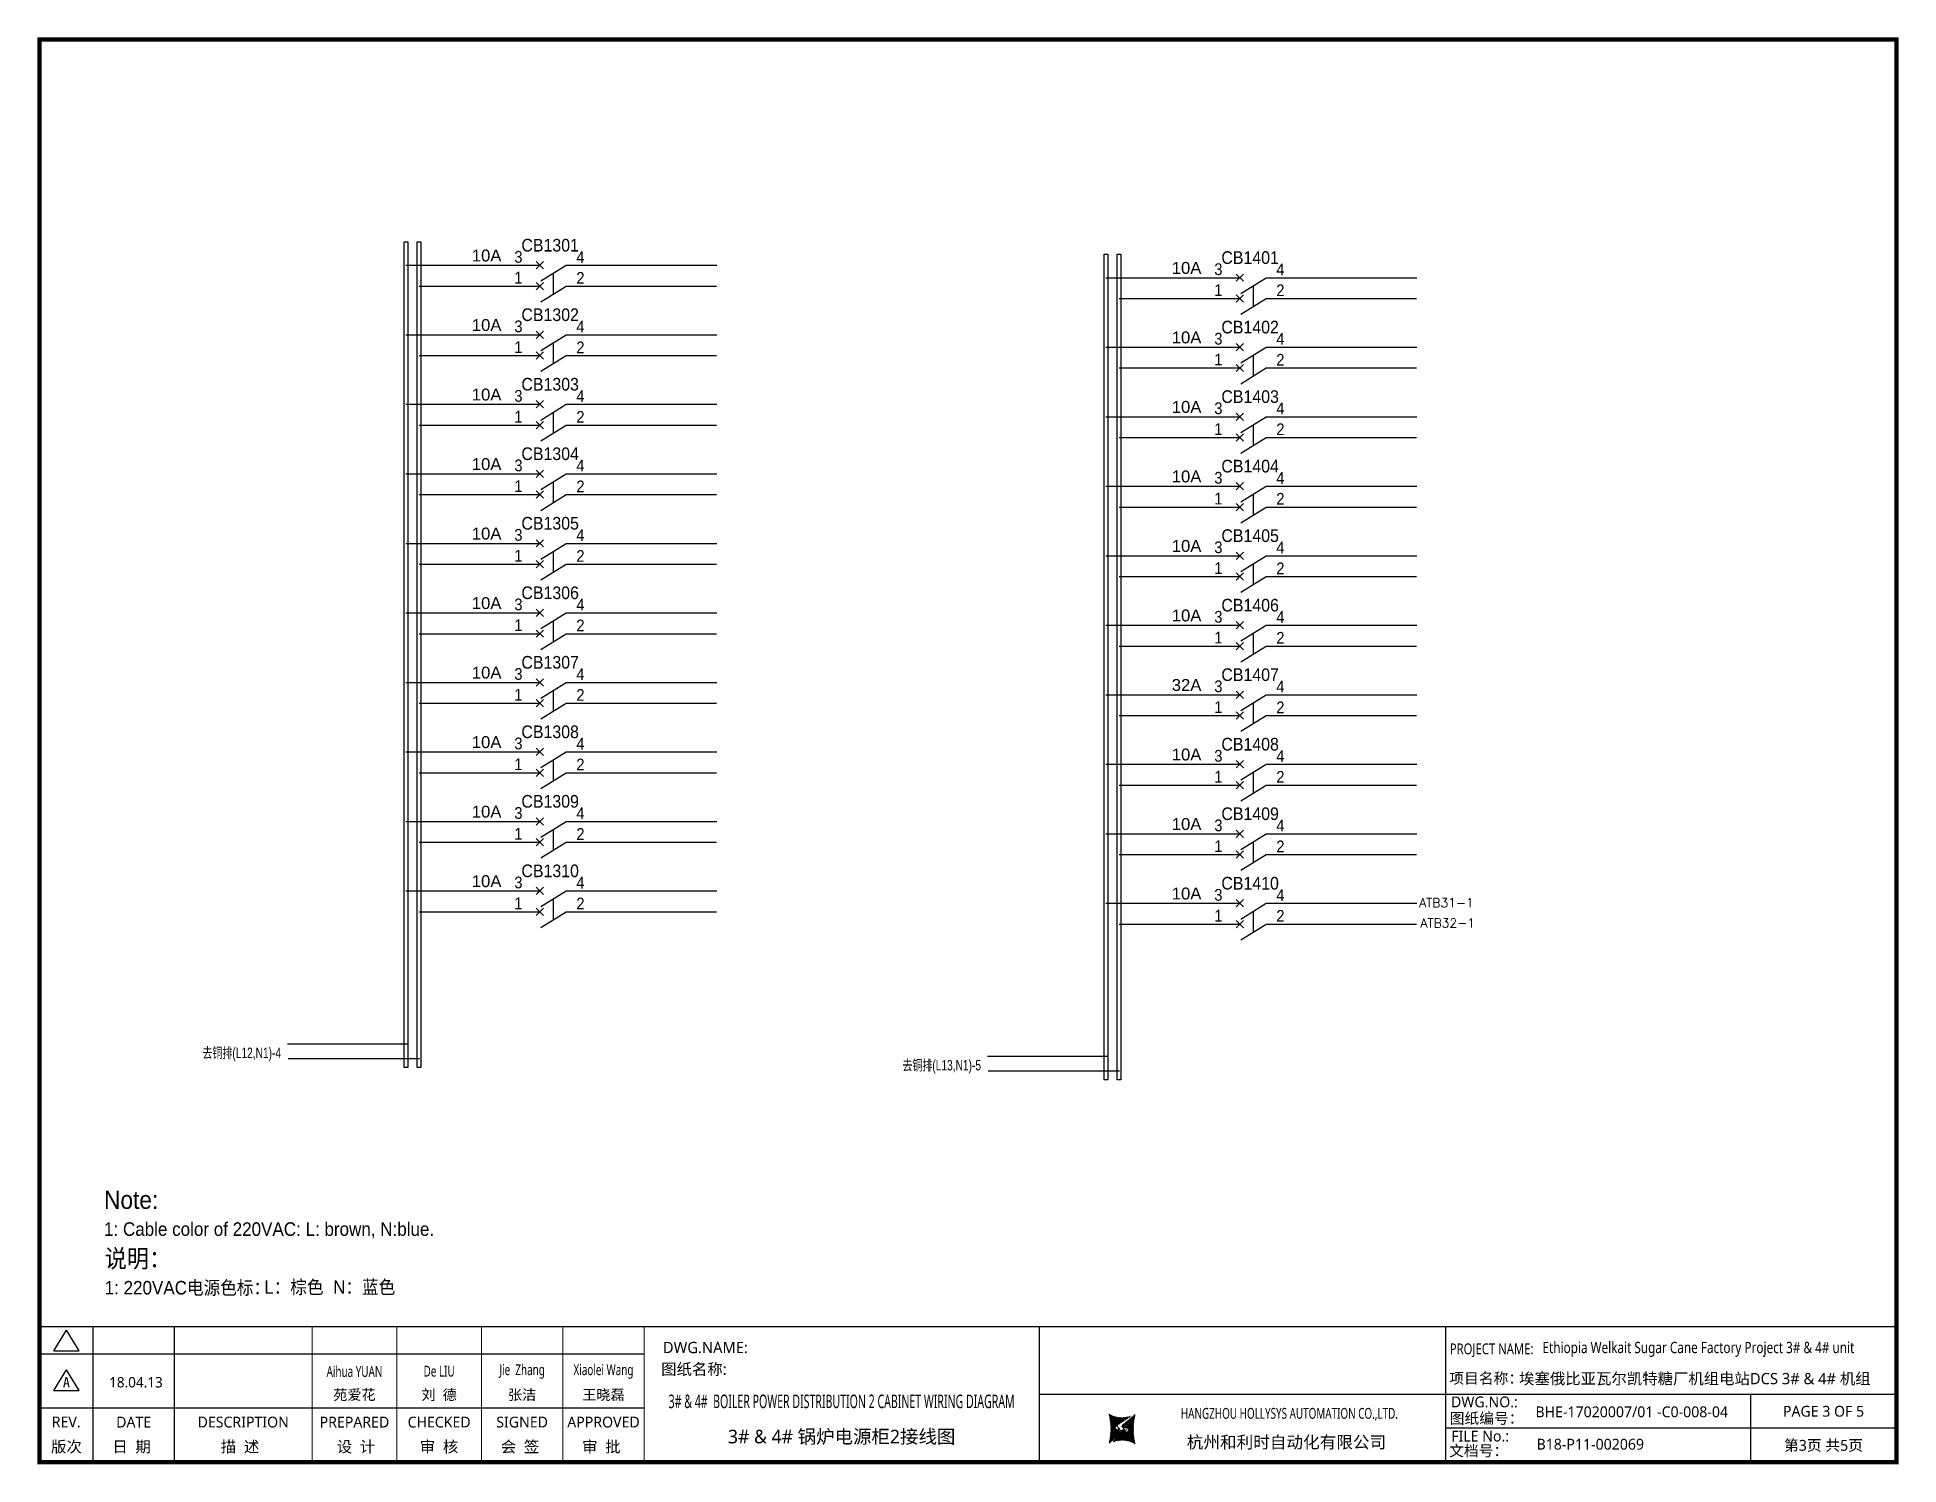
# Model space of a CAD drawing. Extents: x 81437 to 204847, y -54769 to -29444.
# Drawn here: x 106421 to 110546, y -45834 to -42672 of the extents above; entities that cross this region are included whole.
import ezdxf
from ezdxf.enums import TextEntityAlignment as Align
from ezdxf.lldxf.tags import DXFTag

# ---------------------------------------------------------------- set-up
doc = ezdxf.new("R2010")
doc.units = 0
doc.header["$LTSCALE"] = 100
doc.header["$MEASUREMENT"] = 0
for name, color, linetype in [('t', 1, 'Continuous'), ('标准图框及表格', 7, 'Continuous'), ('空气开关', 7, 'Continuous')]:
    doc.layers.add(name, color=color, linetype=linetype)
doc.styles.add('HZ', font='arial.ttf', dxfattribs={"width": 0.7})
doc.styles.add('SIMPLEX', font='simplex')
doc.styles.get("Standard").update_dxf_attribs({"font": ''})
doc.styles.add('微软雅黑', font='')
doc.styles.get('Standard').set_extended_font_data('SimSun')
doc.styles.get('微软雅黑').set_extended_font_data('Microsoft YaHei')
tags = doc.linetypes.add('CENTER', pattern=[2, 1.25, -0.25, 0.25, -0.25]).pattern_tags.tags
tags[10:11] = [DXFTag(74, 4), DXFTag(75, 0), DXFTag(340, '0'), DXFTag(46, 1.0), DXFTag(50, 0.0), DXFTag(44, 0.0), DXFTag(45, 0.0)]
tags[8:9] = [DXFTag(74, 4), DXFTag(75, 0), DXFTag(340, '0'), DXFTag(46, 1.0), DXFTag(50, 0.0), DXFTag(44, 0.0), DXFTag(45, 0.0)]
tags[6:7] = [DXFTag(74, 4), DXFTag(75, 0), DXFTag(340, '0'), DXFTag(46, 1.0), DXFTag(50, 0.0), DXFTag(44, 0.0), DXFTag(45, 0.0)]
tags[4:5] = [DXFTag(74, 4), DXFTag(75, 0), DXFTag(340, '0'), DXFTag(46, 1.0), DXFTag(50, 0.0), DXFTag(44, 0.0), DXFTag(45, 0.0)]
tags = doc.linetypes.add('HIDDEN', pattern=[0.375, 0.25, -0.125]).pattern_tags.tags
tags[6:7] = [DXFTag(74, 4), DXFTag(75, 0), DXFTag(340, '0'), DXFTag(46, 1.0), DXFTag(50, 0.0), DXFTag(44, 0.0), DXFTag(45, 0.0)]
tags[4:5] = [DXFTag(74, 4), DXFTag(75, 0), DXFTag(340, '0'), DXFTag(46, 1.0), DXFTag(50, 0.0), DXFTag(44, 0.0), DXFTag(45, 0.0)]
pattern_1 = [(45, (-6.162819773475348, -58.86246267448996), (-0.736262898216564, 0.7362628982165641), [])]

msp = doc.modelspace()

# ---------------------------------------------------------------- texts
at = {"color": 7, "linetype": 'HIDDEN', "lineweight": -3, "style": 'SIMPLEX'}
for s, p in [('ATB31-1', (109543.736349137, -44589.08826196009)), ('ATB32-1', (109546.5046406365, -44633.8999722786))]:
    msp.add_text(s, height=20, dxfattribs=at).set_placement(p, align=Align.MIDDLE)
at = {"style": 'HZ', "width": 0.7}
for s, p in [('去铜排(L12,N1)-4', (106786.9863459543, -44933.06748522206)), ('去铜排(L13,N1)-5', (108338.1310435206, -44960.49923415016))]:
    msp.add_text(s, height=23.1, dxfattribs=at).set_placement(p)
at = {"color": 3, "style": 'HZ', "width": 0.9}
for s, height, p in [('Note:', 40, (106568.7848973045, -45267.20419680874)), ('1: Cable color of 220VAC: L: brown, N:blue.', 30, (106568.7848973045, -45326.94963309617)), ('说明：', 40, (106570.2023458864, -45397.08836098478)), ('说明：', 40, (106570.2023458864, -45397.08836098478)), ('1: 220VAC电源色标：', 30, (106570.2023458864, -45456.83379727221)), ('L：棕色', 30, (106923.8586787403, -45455.40217491344)), ('N：蓝色', 30, (107076.4761476281, -45455.40233746433))]:
    msp.add_text(s, height=height, dxfattribs=at).set_placement(p)
at = {"layer": '空气开关', "style": 'HZ', "width": 0.9}
for s, p in [('3', (107478.026589675, -43171.1326339662)), ('4', (107615.4390892574, -43171.59079839913)), ('1', (107478.026589675, -43217.24426939771)), ('2', (107615.4390892574, -43217.70243383064)), ('3', (109029.1712872413, -43198.5643828943)), ('4', (109166.5837868237, -43199.02254732723)), ('1', (109029.1712872413, -43244.6760183258)), ('2', (109166.5837868237, -43245.13418275873)), ('3', (107478.026589675, -43325.1326339662)), ('4', (107615.4390892574, -43325.59079839913)), ('1', (107478.026589675, -43371.24426939771)), ('2', (107615.4390892574, -43371.70243383064)), ('3', (109029.1712872413, -43352.5643828943)), ('4', (109166.5837868237, -43353.02254732723)), ('1', (109029.1712872413, -43398.6760183258)), ('2', (109166.5837868237, -43399.13418275873)), ('3', (107478.026589675, -43479.1326339662)), ('4', (107615.4390892574, -43479.59079839913)), ('3', (109029.1712872413, -43506.5643828943)), ('1', (107478.026589675, -43525.24426939771)), ('2', (107615.4390892574, -43525.70243383064)), ('4', (109166.5837868237, -43507.02254732723)), ('1', (109029.1712872413, -43552.6760183258)), ('2', (109166.5837868237, -43553.13418275873)), ('3', (107478.026589675, -43633.1326339662)), ('4', (107615.4390892574, -43633.59079839913)), ('3', (109029.1712872413, -43660.5643828943)), ('4', (109166.5837868237, -43661.02254732723)), ('1', (107478.026589675, -43679.24426939771)), ('2', (107615.4390892574, -43679.70243383064)), ('1', (109029.1712872413, -43706.6760183258)), ('2', (109166.5837868237, -43707.13418275873)), ('3', (107478.026589675, -43787.1326339662)), ('4', (107615.4390892574, -43787.59079839913)), ('1', (107478.026589675, -43833.24426939771)), ('2', (107615.4390892574, -43833.70243383064)), ('3', (109029.1712872413, -43814.5643828943)), ('4', (109166.5837868237, -43815.02254732723)), ('1', (109029.1712872413, -43860.6760183258)), ('2', (109166.5837868237, -43861.13418275873)), ('3', (107478.026589675, -43941.1326339662)), ('4', (107615.4390892574, -43941.59079839913)), ('1', (107478.026589675, -43987.24426939771)), ('2', (107615.4390892574, -43987.70243383064)), ('3', (109029.1712872413, -43968.5643828943)), ('4', (109166.5837868237, -43969.02254732723)), ('1', (109029.1712872413, -44014.6760183258)), ('2', (109166.5837868237, -44015.13418275873)), ('3', (107478.026589675, -44095.13263396623)), ('4', (107615.4390892574, -44095.59079839913)), ('3', (109029.1712872413, -44122.56438289433)), ('4', (109166.5837868237, -44123.02254732723)), ('1', (107478.026589675, -44141.24426939771)), ('2', (107615.4390892574, -44141.70243383064)), ('1', (109029.1712872413, -44168.6760183258)), ('2', (109166.5837868237, -44169.13418275873)), ('3', (107478.026589675, -44249.13263396623)), ('4', (107615.4390892574, -44249.59079839913)), ('3', (109029.1712872413, -44276.56438289433)), ('4', (109166.5837868237, -44277.02254732723)), ('1', (107478.026589675, -44295.24426939771)), ('2', (107615.4390892574, -44295.70243383064)), ('1', (109029.1712872413, -44322.6760183258)), ('2', (109166.5837868237, -44323.13418275873)), ('3', (107478.026589675, -44403.13263396623)), ('4', (107615.4390892574, -44403.59079839913)), ('1', (107478.026589675, -44449.24426939771)), ('2', (107615.4390892574, -44449.70243383064)), ('3', (109029.1712872413, -44430.56438289433)), ('4', (109166.5837868237, -44431.02254732723)), ('1', (109029.1712872413, -44476.6760183258)), ('2', (109166.5837868237, -44477.13418275873)), ('3', (107478.026589675, -44557.13263396623)), ('4', (107615.4390892574, -44557.59079839913)), ('1', (107478.026589675, -44603.24426939771)), ('2', (107615.4390892574, -44603.70243383064)), ('3', (109029.1712872413, -44584.56438289433)), ('4', (109166.5837868237, -44585.02254732723)), ('1', (109029.1712872413, -44630.6760183258)), ('2', (109166.5837868237, -44631.13418275873))]:
    msp.add_text(s, height=26.00961058081033, dxfattribs=at).set_placement(p)

# ---------------------------------------------------------------- blocks, each defined once
blk = doc.blocks.new('供电端子')
at = {"style": 'HZ', "width": 0.7}
blk.add_attdef('供电端子', (0, 0), '', height=17, dxfattribs=at)
blk = doc.blocks.new('图框')
at = {"layer": '标准图框及表格'}
h = blk.add_hatch(dxfattribs=at)
h.set_pattern_fill('ANSI31', color=5, scale=8.329863809039892, style=0)
h.set_pattern_definition(pattern_1)
edge = h.paths.add_edge_path()
edge.add_arc((2393.094436262916, -3057.016314091056), 55.18534773488954, 238.1092081981581, 291.6531626184834)
edge.add_line((2413.457117633552, -3108.307481089123), (2382.362679957259, -3129.105284474292))
edge.add_arc((2232.744557938924, -3137.191253253037), 135.3602868968974, 346.3915348661821, 374.2500326978034)
edge.add_line((2364.304773850054, -3169.039594784347), (2391.343418124445, -3146.7148906974))
edge.add_line((2385.17637942767, -3139.143911424919), (2389.981166822123, -3139.761302572286))
edge.add_spline(control_points=[(2391.307199095063, -3146.750097628447), (2392.196661605914, -3145.885543305817), (2393.808172678844, -3144.319160410171), (2393.706362376579, -3140.114756849009), (2391.263680388605, -3139.875266105763), (2389.959101290711, -3139.747359722689)], knot_values=[0, 0, 0, 0, 6.844331067525468, 12.40042740766005, 18.76924275352248, 18.76924275352248, 18.76924275352248, 18.76924275352248], weights=[1, 1, 1, 1, 1, 1], degree=3, periodic=0)
edge.add_spline(control_points=[(2382.352543285211, -3129.127895979397), (2381.626555155563, -3129.73152025812), (2380.315378592357, -3130.821700626719), (2379.381276507607, -3132.24510027398), (2378.964379386169, -3132.880374753903)], knot_values=[0, 0, 0, 0, 5.253673658024614, 9.488438564008057, 9.488438564008057, 9.488438564008057, 9.488438564008057], weights=[1, 1, 1, 1, 1], degree=3, periodic=0)
edge.add_spline(control_points=[(2380.109845815059, -3131.144179531064), (2379.558651433159, -3131.767985770505), (2378.469607692277, -3133.249177120419), (2378.75000888206, -3136.59141356358), (2381.696031569307, -3138.758015293683), (2384.022624161043, -3139.007997601494), (2385.15175362843, -3139.129317677358)], knot_values=[10.66597461496156, 10.66597461496156, 10.66597461496156, 10.66597461496156, 18.97770399508879, 28.89455822145742, 41.119553648298, 52.64692538081317, 52.64692538081317, 52.64692538081317, 52.64692538081317], weights=[1, 1, 1, 1, 1, 1, 1], degree=3, periodic=0)
h = blk.add_hatch(dxfattribs=at)
h.set_pattern_fill('ANSI31', color=3, scale=8.329863809039892, style=0)
h.set_pattern_definition(pattern_1)
edge = h.paths.add_edge_path()
edge.add_line((2396.306912351669, -3134.638821765021), (2401.543221691929, -3135.303048767099))
edge.add_spline(control_points=[(2394.881673431148, -3127.632408877759), (2393.992210920092, -3128.496963200258), (2392.380699847337, -3130.063346096064), (2392.482510149457, -3134.26774965708), (2394.925192137576, -3134.507240400384), (2396.229771235499, -3134.635146783385)], knot_values=[0, 0, 0, 0, 6.844331067526932, 12.40042740766158, 18.76924275352342, 18.76924275352342, 18.76924275352342, 18.76924275352342], weights=[1, 1, 1, 1, 1, 1], degree=3, periodic=0)
edge.add_line((2421.884098676157, -3105.342911721815), (2394.845454401773, -3127.667615808762))
edge.add_spline(control_points=[(2406.462349776273, -3142.781070641064), (2406.85282482484, -3142.285248106444), (2407.700959278394, -3140.915136680455), (2407.438863643569, -3137.791092942495), (2404.4928409567, -3135.624491212552), (2402.166248364556, -3135.374508904741), (2401.037118897577, -3135.253188828716)], knot_values=[12.65408913243743, 12.65408913243743, 12.65408913243743, 12.65408913243743, 18.97770399508879, 28.89455822145742, 41.119553648298, 52.64692538081317, 52.64692538081317, 52.64692538081317, 52.64692538081317], weights=[1, 1, 1, 1, 1, 1, 1], degree=3, periodic=0)
edge.add_line((2405.463463917236, -3143.838156073773), (2406.618423075823, -3142.594514654259))
edge.add_line((2403.858524028219, -3145.261600863971), (2405.463463917236, -3143.838156073904))
edge.add_line((2372.73175489228, -3166.075025417009), (2403.826192568573, -3145.277222031841))
edge.add_arc((2393.094436262916, -3217.366192415033), 55.18534773488965, 58.10920819815809, 111.6531626184834)
edge.add_arc((2553.444314586908, -3137.191253253037), 135.360286896897, 166.3915348661823, 194.2500326978024)
at = {"color": 7}
for p, q in [((2209.47921527367, -2910.443887418679), (2209.47921527367, -3210.443887418679)), ((3109.47921527367, -2910.443887418679), (3109.47921527367, -3210.443887418679)), ((-6.162819773475348, -2970.443887418679), (1333.995352829523, -2970.443887418679)), ((-6.162819773475348, -3090.443887418679), (1333.995352829523, -3090.443887418679)), ((2209.47921527367, -3060.443887418679), (3109.47921527367, -3060.443887418679)), ((3109.47921527367, -3060.443887418679), (4109.47921527367, -3060.443887418679)), ((3785.62275226965, -3060.443887418679), (3785.62275226965, -3210.443887418679)), ((4109.47921527367, -3135.443887418679), (3109.47921527367, -3135.443887418679))]:
    blk.add_line(p, q, dxfattribs=at)
at = {"color": 7, "const_width": 3}
blk.add_lwpolyline([(4109.47921527367, -2910.443887418679), (-6.162819773475348, -2910.443887418679)], dxfattribs=at)
at = {"layer": 't', "color": 7}
for p, q in [((25.78656344305637, -2963.855076038152), (53.73638948711596, -2917.984787991318)), ((81.68621553114644, -2963.855076038152), (53.73638948711596, -2917.984787991318)), ((25.78656344305637, -2963.855076038152), (81.68621553114644, -2963.855076038152)), ((25.78656344305637, -3051.839702165522), (53.73638948711596, -3005.969414118631)), ((81.68621553114644, -3051.839702165522), (53.73638948711596, -3005.969414118631)), ((25.78656344305637, -3051.839702165522), (81.68621553114644, -3051.839702165522))]:
    blk.add_line(p, q, dxfattribs=at)
at = {"layer": 't', "color": 7, "const_width": 9.61519705431492}
blk.add_lwpolyline([(4109.47921527367, -3210.443887418679), (4109.47921527367, -58.86246267448996), (-6.162819773475348, -58.86246267448996), (-6.162819773475348, -3210.443887418679)], close=True, dxfattribs=at)
at = {"layer": 't', "color": 7, "const_width": 2.40379926357873}
for points in [[(112.6024995874977, -2911.645787050457), (112.6024995874977, -3210.443887418679)], [(292.8874443558816, -2911.645787050457), (292.8874443558816, -3210.443887418679)], [(598.2254953145239, -2911.645787050457), (598.2254953145239, -3215.27550872017)], [(785.8254793036103, -2911.645787050457), (785.8254793036103, -3215.27550872017)], [(973.4254632926677, -2911.645787050457), (973.4254632926677, -3215.27550872017)], [(1153.71040806111, -2911.645787050457), (1153.71040806111, -3215.27550872017)], [(1333.995352829523, -2911.645787050457), (1333.995352829523, -3215.27550872017)]]:
    blk.add_lwpolyline(points, dxfattribs=at)
at = {"color": 7, "linetype": 'CENTER', "style": '微软雅黑'}
for s, height, p in [('项目名称：', 24, (3118.237888517288, -3036.94681899895)), ('图纸编号：', 24, (3119.058468482224, -3125.527001057468)), ('杭州和利时自动化有限公司', 27, (2536.38633266712, -3179.976961063531)), ('文档号：', 24, (3117.869572934458, -3197.591179766443))]:
    blk.add_text(s, height=height, dxfattribs=at).set_placement(p)
at = {"color": 7, "style": '微软雅黑', "flags": 8}
for tag, p, height in [('DWG.NAME:', (1375.473639447489, -2969.2419877869), 25), ('DWG.NO.:', (3122.023352488108, -3089.264933317976), 24), ('图纸编号', (3309.199899152482, -3111.267140832559), 24), ('FILENO.:', (3122.509725826509, -3164.966587124836), 24), ('文档号', (3311.563545755656, -3182.994948628203), 24)]:
    blk.add_attdef(tag, p, '', height=height, dxfattribs=at)
at = {"color": 7, "style": '微软雅黑', "width": 0.8, "flags": 8}
for tag, p, height in [('PROJECTNAME:', (3119.317365890063, -2971.670387076527), 24), ('PROJECT_NAME', (3324.743137664682, -2969.191656158461), 25)]:
    blk.add_attdef(tag, p, '', height=height, dxfattribs=at)
at = {"color": 7, "style": '微软雅黑', "flags": 8}
for tag, height, width, p in [('RENLIU', 24, 0.7, (692.0254873090671, -3009.243060483925)), ('SHUFENWANG', 24, 0.7, (879.6254712981536, -3009.243060483925)), ('FANGHOU', 24, 0.7, (1063.567935676903, -3009.243060483925)), ('DANDANLI', 24, 0.7, (1243.852880445316, -3009.243060483925)), ('#10STATIONONTROLCABINETCOVER', 30, 0.6, (1771.737284051596, -3076.044837234568)), ('HANGZHOUHOLLYSYSAUTOMATIONCO.,LTD.', 24, 0.7, (2763.919484516009, -3104.577265918681))]:
    blk.add_attdef(tag, text='', height=height, dxfattribs=dict(at, width=width)).set_placement(p, align=Align.MIDDLE)
for tag, p in [('图纸名称:', (1371.649552043295, -3024.785799731683)), ('项目名称', (3272.897224152879, -3045.626842364768))]:
    blk.add_attdef(tag, text='', height=25, dxfattribs=at).set_placement(p, align=Align.BOTTOM_LEFT)
at = {"color": 7, "flags": 8}
blk.add_attdef('A', text='', height=23, dxfattribs=at).set_placement((53.73638948711596, -3033.744016823508), align=Align.MIDDLE)
at = {"color": 7, "style": '微软雅黑', "flags": 8}
for tag, height, p in [('设计时间', 23, (207.7030023673433, -3033.744016823508)), ('刘仁', 23, (692.0254873090671, -3061.050838701933)), ('王姝芬', 23, (879.6254712981536, -3061.050838701933)), ('侯方', 23, (1063.567935676903, -3061.050838701933)), ('李丹丹', 23, (1243.852880445316, -3061.050838701933)), ('PAGEXOFX', 24, (3947.55098377166, -3097.943887418679)), ('REV.', 24, (53.21983990701119, -3121.911417548025)), ('DATE', 24, (202.7449719716897, -3121.911417548025)), ('DESCRIPTION', 24, (445.5564698352027, -3121.911417548025)), ('PREPARED', 24, (692.0254873090671, -3121.911417548025)), ('CHECKED', 24, (879.625471298139, -3121.911417548025)), ('SIGNED', 24, (1063.567935676889, -3121.911417548025)), ('APPROVED', 24, (1243.852880445316, -3121.911417548025)), ('图纸名称', 30, (1771.737284051596, -3153.557526718527)), ('第几页共几页', 24, (3947.55098377166, -3172.943887418679))]:
    blk.add_attdef(tag, text='', height=height, dxfattribs=at).set_placement(p, align=Align.MIDDLE)
at = {"layer": 't', "color": 7, "style": '微软雅黑'}
for s, p in [('版次', (53.73638948711596, -3176.462903945333)), ('日  期', (198.0371495971121, -3176.462903945333)), ('描  述', (438.3267756979694, -3176.462903945333)), ('设  计', (695.3342144116759, -3176.462903945333)), ('审  核', (879.4319590690502, -3176.462903945333)), ('会  签', (1058.860113302311, -3176.462903945333)), ('审  批', (1239.145058070724, -3176.462903945333))]:
    blk.add_text(s, height=25, dxfattribs=at).set_placement(p, align=Align.MIDDLE_CENTER)
at = {"layer": '标准图框及表格', "color": 5, "style": 'HZ'}
for s, p in [('pgqh', (2367.722055843864, -3118.539690870716)), ('hollilas', (2367.889081852576, -3144.830947292762))]:
    blk.add_text(s, height=5.205656721233694, dxfattribs=at).set_placement(p)
at = {"layer": '标准图框及表格', "color": 3, "style": 'HZ'}
for s, height, p in [('auto', 8.676094535389492, (2394.744307490306, -3133.062499086471)), ('hollysys', 4.338047267694746, (2396.375285240625, -3158.593924068552))]:
    blk.add_text(s, height=height, dxfattribs=at).set_placement(p)

# ---------------------------------------------------------------- linework, layer by layer
at = {"color": 43}
for p, q in [((107237.7717442238, -43176.82759628842), (107534.436357853, -43176.82759628842)), ((107592.9900891642, -43176.82759628842), (107926.6855513104, -43176.82759628842)), ((108788.91644179, -43204.25934521652), (109085.5810554193, -43204.25934521652)), ((109144.1347867304, -43204.25934521652), (109477.8302488767, -43204.25934521652)), ((107237.7717442238, -43330.82759628842), (107534.436357853, -43330.82759628842)), ((107592.9900891642, -43330.82759628842), (107926.6855513104, -43330.82759628842)), ((108788.91644179, -43358.25934521652), (109085.5810554193, -43358.25934521652)), ((109144.1347867304, -43358.25934521652), (109477.8302488767, -43358.25934521652)), ((107237.7717442238, -43484.82759628842), (107534.436357853, -43484.82759628842)), ((107592.9900891642, -43484.82759628842), (107926.6855513104, -43484.82759628842)), ((108788.91644179, -43512.25934521652), (109085.5810554193, -43512.25934521652)), ((109144.1347867304, -43512.25934521652), (109477.8302488767, -43512.25934521652)), ((107237.7717442238, -43638.82759628842), (107534.436357853, -43638.82759628842)), ((107592.9900891642, -43638.82759628842), (107926.6855513104, -43638.82759628842)), ((108788.91644179, -43666.25934521652), (109085.5810554193, -43666.25934521652)), ((109144.1347867304, -43666.25934521652), (109477.8302488767, -43666.25934521652)), ((107237.7717442238, -43792.82759628842), (107534.436357853, -43792.82759628842)), ((107592.9900891642, -43792.82759628842), (107926.6855513104, -43792.82759628842)), ((108788.91644179, -43820.25934521652), (109085.5810554193, -43820.25934521652)), ((109144.1347867304, -43820.25934521652), (109477.8302488767, -43820.25934521652)), ((107237.7717442238, -43946.82759628842), (107534.436357853, -43946.82759628842)), ((107592.9900891642, -43946.82759628842), (107926.6855513104, -43946.82759628842)), ((108788.91644179, -43974.25934521652), (109085.5810554193, -43974.25934521652)), ((109144.1347867304, -43974.25934521652), (109477.8302488767, -43974.25934521652)), ((107237.7717442238, -44100.82759628842), (107534.436357853, -44100.82759628842)), ((107592.9900891642, -44100.82759628842), (107926.6855513104, -44100.82759628842)), ((108788.91644179, -44128.25934521652), (109085.5810554193, -44128.25934521652)), ((109144.1347867304, -44128.25934521652), (109477.8302488767, -44128.25934521652)), ((107237.7717442238, -44254.82759628842), (107534.436357853, -44254.82759628842)), ((107592.9900891642, -44254.82759628842), (107926.6855513104, -44254.82759628842)), ((108788.91644179, -44282.25934521652), (109085.5810554193, -44282.25934521652)), ((109144.1347867304, -44282.25934521652), (109477.8302488767, -44282.25934521652)), ((107237.7717442238, -44408.82759628842), (107534.436357853, -44408.82759628842)), ((107592.9900891642, -44408.82759628842), (107926.6855513104, -44408.82759628842)), ((108788.91644179, -44436.25934521652), (109085.5810554193, -44436.25934521652)), ((109144.1347867304, -44436.25934521652), (109477.8302488767, -44436.25934521652)), ((107237.7717442238, -44562.82759628842), (107534.436357853, -44562.82759628842)), ((107592.9900891642, -44562.82759628842), (107926.6855513104, -44562.82759628842)), ((108788.91644179, -44590.25934521652), (109085.5810554193, -44590.25934521652)), ((109144.1347867304, -44590.25934521652), (109477.8302488767, -44590.25934521652)), ((106975.5785578161, -44901.81226812534), (107242.0871970001, -44901.81226812534)), ((108526.7232553824, -44929.24401705344), (108793.2318945664, -44929.24401705344))]:
    msp.add_line(p, q, dxfattribs=at)
at = {"color": 6}
for p, q in [((107542.5282367003, -43184.91947513576), (107526.3444790057, -43168.73571744109)), ((107526.3444790057, -43184.91947513576), (107542.5282367003, -43168.73571744109)), ((107536.518414228, -43211.61558246605), (107592.9900891642, -43176.82759628842)), ((107526.3444790057, -43231.03111056726), (107542.5282367003, -43214.84735287259)), ((107542.5282367003, -43231.03111056726), (107526.3444790057, -43214.84735287259)), ((107536.518414228, -43257.72721789755), (107592.9900891642, -43222.93923171992)), ((109093.6729342666, -43212.35122406385), (109077.4891765719, -43196.16746636918)), ((109077.4891765719, -43212.35122406385), (109093.6729342666, -43196.16746636918)), ((109087.6631117943, -43239.04733139415), (109144.1347867304, -43204.25934521652)), ((109077.4891765719, -43258.46285949535), (109093.6729342666, -43242.27910180068)), ((109093.6729342666, -43258.46285949535), (109077.4891765719, -43242.27910180068)), ((109087.6631117943, -43285.15896682565), (109144.1347867304, -43250.37098064802)), ((107542.5282367003, -43338.91947513576), (107526.3444790057, -43322.73571744109)), ((107526.3444790057, -43338.91947513576), (107542.5282367003, -43322.73571744109)), ((107536.518414228, -43365.61558246605), (107592.9900891642, -43330.82759628842)), ((109093.6729342666, -43366.35122406385), (109077.4891765719, -43350.16746636918)), ((109077.4891765719, -43366.35122406385), (109093.6729342666, -43350.16746636918)), ((107542.5282367003, -43385.03111056726), (107526.3444790057, -43368.84735287259)), ((107526.3444790057, -43385.03111056726), (107542.5282367003, -43368.84735287259)), ((107536.518414228, -43411.72721789755), (107592.9900891642, -43376.93923171992)), ((109093.6729342666, -43412.46285949535), (109077.4891765719, -43396.27910180068)), ((109077.4891765719, -43412.46285949535), (109093.6729342666, -43396.27910180068)), ((109087.6631117943, -43393.04733139415), (109144.1347867304, -43358.25934521652)), ((109087.6631117943, -43439.15896682565), (109144.1347867304, -43404.37098064802)), ((107526.3444790057, -43492.91947513576), (107542.5282367003, -43476.73571744109)), ((107542.5282367003, -43492.91947513576), (107526.3444790057, -43476.73571744109)), ((107536.518414228, -43519.61558246605), (107592.9900891642, -43484.82759628842)), ((109077.4891765719, -43520.35122406385), (109093.6729342666, -43504.16746636918)), ((109093.6729342666, -43520.35122406385), (109077.4891765719, -43504.16746636918)), ((109087.6631117943, -43547.04733139415), (109144.1347867304, -43512.25934521652)), ((107526.3444790057, -43539.03111056726), (107542.5282367003, -43522.84735287259)), ((107542.5282367003, -43539.03111056726), (107526.3444790057, -43522.84735287259)), ((107536.518414228, -43565.72721789755), (107592.9900891642, -43530.93923171992)), ((109077.4891765719, -43566.46285949535), (109093.6729342666, -43550.27910180068)), ((109093.6729342666, -43566.46285949535), (109077.4891765719, -43550.27910180068)), ((109087.6631117943, -43593.15896682565), (109144.1347867304, -43558.37098064802)), ((107542.5282367003, -43646.91947513576), (107526.3444790057, -43630.73571744109)), ((107526.3444790057, -43646.91947513576), (107542.5282367003, -43630.73571744109)), ((107536.518414228, -43673.61558246605), (107592.9900891642, -43638.82759628842)), ((107542.5282367003, -43693.03111056726), (107526.3444790057, -43676.84735287259)), ((107526.3444790057, -43693.03111056726), (107542.5282367003, -43676.84735287259)), ((107536.518414228, -43719.72721789755), (107592.9900891642, -43684.93923171992)), ((109093.6729342666, -43674.35122406385), (109077.4891765719, -43658.16746636918)), ((109077.4891765719, -43674.35122406385), (109093.6729342666, -43658.16746636918)), ((109087.6631117943, -43701.04733139415), (109144.1347867304, -43666.25934521652)), ((109093.6729342666, -43720.46285949535), (109077.4891765719, -43704.27910180068)), ((109077.4891765719, -43720.46285949535), (109093.6729342666, -43704.27910180068)), ((109087.6631117943, -43747.15896682565), (109144.1347867304, -43712.37098064802)), ((107526.3444790057, -43800.91947513576), (107542.5282367003, -43784.73571744109)), ((107542.5282367003, -43800.91947513576), (107526.3444790057, -43784.73571744109)), ((107536.518414228, -43827.61558246605), (107592.9900891642, -43792.82759628842)), ((107526.3444790057, -43847.03111056726), (107542.5282367003, -43830.84735287259)), ((107542.5282367003, -43847.03111056726), (107526.3444790057, -43830.84735287259)), ((107536.518414228, -43873.72721789755), (107592.9900891642, -43838.93923171992)), ((109077.4891765719, -43828.35122406385), (109093.6729342666, -43812.16746636918)), ((109093.6729342666, -43828.35122406385), (109077.4891765719, -43812.16746636918)), ((109087.6631117943, -43855.04733139415), (109144.1347867304, -43820.25934521652)), ((109077.4891765719, -43874.46285949535), (109093.6729342666, -43858.27910180068)), ((109093.6729342666, -43874.46285949535), (109077.4891765719, -43858.27910180068)), ((109087.6631117943, -43901.15896682565), (109144.1347867304, -43866.37098064802)), ((107542.5282367003, -43954.91947513576), (107526.3444790057, -43938.73571744109)), ((107526.3444790057, -43954.91947513576), (107542.5282367003, -43938.73571744109)), ((107536.518414228, -43981.61558246605), (107592.9900891642, -43946.82759628842)), ((109093.6729342666, -43982.35122406385), (109077.4891765719, -43966.16746636918)), ((109077.4891765719, -43982.35122406385), (109093.6729342666, -43966.16746636918)), ((109087.6631117943, -44009.04733139415), (109144.1347867304, -43974.25934521652)), ((107542.5282367003, -44001.03111056726), (107526.3444790057, -43984.84735287259)), ((107526.3444790057, -44001.03111056726), (107542.5282367003, -43984.84735287259)), ((107536.518414228, -44027.72721789755), (107592.9900891642, -43992.93923171992)), ((109093.6729342666, -44028.46285949535), (109077.4891765719, -44012.27910180068)), ((109077.4891765719, -44028.46285949535), (109093.6729342666, -44012.27910180068)), ((109087.6631117943, -44055.15896682565), (109144.1347867304, -44020.37098064802)), ((107542.5282367003, -44108.91947513576), (107526.3444790057, -44092.73571744109)), ((107526.3444790057, -44108.91947513576), (107542.5282367003, -44092.73571744109)), ((107542.5282367003, -44155.03111056726), (107526.3444790057, -44138.84735287259)), ((107526.3444790057, -44155.03111056726), (107542.5282367003, -44138.84735287259)), ((107536.518414228, -44135.61558246605), (107592.9900891642, -44100.82759628842)), ((109093.6729342666, -44136.35122406385), (109077.4891765719, -44120.16746636918)), ((109077.4891765719, -44136.35122406385), (109093.6729342666, -44120.16746636918)), ((109087.6631117943, -44163.04733139415), (109144.1347867304, -44128.25934521652)), ((107536.518414228, -44181.72721789755), (107592.9900891642, -44146.93923171992)), ((109093.6729342666, -44182.46285949535), (109077.4891765719, -44166.27910180068)), ((109077.4891765719, -44182.46285949535), (109093.6729342666, -44166.27910180068)), ((109087.6631117943, -44209.15896682565), (109144.1347867304, -44174.37098064802)), ((107526.3444790057, -44262.91947513576), (107542.5282367003, -44246.73571744109)), ((107542.5282367003, -44262.91947513576), (107526.3444790057, -44246.73571744109)), ((107536.518414228, -44289.61558246605), (107592.9900891642, -44254.82759628842)), ((107526.3444790057, -44309.03111056726), (107542.5282367003, -44292.84735287259)), ((107542.5282367003, -44309.03111056726), (107526.3444790057, -44292.84735287259)), ((107536.518414228, -44335.72721789755), (107592.9900891642, -44300.93923171992)), ((109077.4891765719, -44290.35122406385), (109093.6729342666, -44274.16746636918)), ((109093.6729342666, -44290.35122406385), (109077.4891765719, -44274.16746636918)), ((109087.6631117943, -44317.04733139415), (109144.1347867304, -44282.25934521652)), ((109077.4891765719, -44336.46285949535), (109093.6729342666, -44320.27910180068)), ((109093.6729342666, -44336.46285949535), (109077.4891765719, -44320.27910180068)), ((109087.6631117943, -44363.15896682565), (109144.1347867304, -44328.37098064802)), ((107542.5282367003, -44416.91947513576), (107526.3444790057, -44400.73571744109)), ((107526.3444790057, -44416.91947513576), (107542.5282367003, -44400.73571744109)), ((107536.518414228, -44443.61558246605), (107592.9900891642, -44408.82759628842)), ((109093.6729342666, -44444.35122406385), (109077.4891765719, -44428.16746636918)), ((109077.4891765719, -44444.35122406385), (109093.6729342666, -44428.16746636918)), ((107542.5282367003, -44463.03111056726), (107526.3444790057, -44446.84735287259)), ((107526.3444790057, -44463.03111056726), (107542.5282367003, -44446.84735287259)), ((107536.518414228, -44489.72721789755), (107592.9900891642, -44454.93923171992)), ((109087.6631117943, -44471.04733139415), (109144.1347867304, -44436.25934521652)), ((109093.6729342666, -44490.46285949535), (109077.4891765719, -44474.27910180068)), ((109077.4891765719, -44490.46285949535), (109093.6729342666, -44474.27910180068)), ((109087.6631117943, -44517.15896682565), (109144.1347867304, -44482.37098064802)), ((107542.5282367003, -44570.91947513576), (107526.3444790057, -44554.73571744109)), ((107526.3444790057, -44570.91947513576), (107542.5282367003, -44554.73571744109)), ((107536.518414228, -44597.61558246605), (107592.9900891642, -44562.82759628842)), ((109093.6729342666, -44598.35122406385), (109077.4891765719, -44582.16746636918)), ((109077.4891765719, -44598.35122406385), (109093.6729342666, -44582.16746636918)), ((109087.6631117943, -44625.04733139415), (109144.1347867304, -44590.25934521652)), ((107542.5282367003, -44617.03111056726), (107526.3444790057, -44600.84735287259)), ((107526.3444790057, -44617.03111056726), (107542.5282367003, -44600.84735287259)), ((107536.518414228, -44643.72721789755), (107592.9900891642, -44608.93923171992)), ((109093.6729342666, -44644.46285949535), (109077.4891765719, -44628.27910180068)), ((109077.4891765719, -44644.46285949535), (109093.6729342666, -44628.27910180068)), ((109087.6631117943, -44671.15896682565), (109144.1347867304, -44636.37098064802))]:
    msp.add_line(p, q, dxfattribs=at)
at = {"color": 5}
for p, q in [((107267.4717442238, -43222.93923171992), (107534.436357853, -43222.93923171992)), ((107592.9900891642, -43222.93923171992), (107926.0959016452, -43222.93923171992)), ((108818.6164417901, -43250.37098064802), (109085.5810554193, -43250.37098064802)), ((109144.1347867304, -43250.37098064802), (109477.2405992115, -43250.37098064802)), ((107267.4717442238, -43376.93923171992), (107534.436357853, -43376.93923171992)), ((107592.9900891642, -43376.93923171992), (107926.0959016452, -43376.93923171992)), ((108818.6164417901, -43404.37098064802), (109085.5810554193, -43404.37098064802)), ((109144.1347867304, -43404.37098064802), (109477.2405992115, -43404.37098064802)), ((107267.4717442238, -43530.93923171992), (107534.436357853, -43530.93923171992)), ((107592.9900891642, -43530.93923171992), (107926.0959016452, -43530.93923171992)), ((108818.6164417901, -43558.37098064802), (109085.5810554193, -43558.37098064802)), ((109144.1347867304, -43558.37098064802), (109477.2405992115, -43558.37098064802)), ((107267.4717442238, -43684.93923171992), (107534.436357853, -43684.93923171992)), ((107592.9900891642, -43684.93923171992), (107926.0959016452, -43684.93923171992)), ((108818.6164417901, -43712.37098064802), (109085.5810554193, -43712.37098064802)), ((109144.1347867304, -43712.37098064802), (109477.2405992115, -43712.37098064802)), ((107267.4717442238, -43838.93923171992), (107534.436357853, -43838.93923171992)), ((107592.9900891642, -43838.93923171992), (107926.0959016452, -43838.93923171992)), ((108818.6164417901, -43866.37098064802), (109085.5810554193, -43866.37098064802)), ((109144.1347867304, -43866.37098064802), (109477.2405992115, -43866.37098064802)), ((107267.4717442238, -43992.93923171992), (107534.436357853, -43992.93923171992)), ((107592.9900891642, -43992.93923171992), (107926.0959016452, -43992.93923171992)), ((108818.6164417901, -44020.37098064802), (109085.5810554193, -44020.37098064802)), ((109144.1347867304, -44020.37098064802), (109477.2405992115, -44020.37098064802)), ((107267.4717442238, -44146.93923171992), (107534.436357853, -44146.93923171992)), ((107592.9900891642, -44146.93923171992), (107926.0959016452, -44146.93923171992)), ((108818.6164417901, -44174.37098064802), (109085.5810554193, -44174.37098064802)), ((109144.1347867304, -44174.37098064802), (109477.2405992115, -44174.37098064802)), ((107267.4717442238, -44300.93923171992), (107534.436357853, -44300.93923171992)), ((107592.9900891642, -44300.93923171992), (107926.0959016452, -44300.93923171992)), ((108818.6164417901, -44328.37098064802), (109085.5810554193, -44328.37098064802)), ((109144.1347867304, -44328.37098064802), (109477.2405992115, -44328.37098064802)), ((107267.4717442238, -44454.93923171992), (107534.436357853, -44454.93923171992)), ((107592.9900891642, -44454.93923171992), (107926.0959016452, -44454.93923171992)), ((108818.6164417901, -44482.37098064802), (109085.5810554193, -44482.37098064802)), ((109144.1347867304, -44482.37098064802), (109477.2405992115, -44482.37098064802)), ((107267.4717442238, -44608.93923171992), (107534.436357853, -44608.93923171992)), ((107592.9900891642, -44608.93923171992), (107926.0959016452, -44608.93923171992)), ((108818.6164417901, -44636.37098064802), (109085.5810554193, -44636.37098064802)), ((109144.1347867304, -44636.37098064802), (109477.2405992115, -44636.37098064802)), ((106977.0420920579, -44934.24454119413), (107267.6400236405, -44934.24454119413)), ((108528.1867896242, -44961.67629012222), (108818.7847212067, -44961.67629012222))]:
    msp.add_line(p, q, dxfattribs=at)
at = {"color": 43}
for points in [[(107241.7590305474, -43125.12759628844), (107241.7590305474, -44953.9555737225), (107233.9217442238, -44953.9555737225), (107233.9217442238, -43125.12759628844)], [(108792.9037281137, -43152.55934521653), (108792.9037281137, -44981.3873226506), (108785.0664417901, -44981.3873226506), (108785.0664417901, -43152.55934521653)]]:
    msp.add_lwpolyline(points, close=True, dxfattribs=at)
at = {"color": 5}
for points in [[(107270.9090305474, -43125.12759628844), (107270.9090305474, -44953.9555737225), (107263.0717442238, -44953.9555737225), (107263.0717442238, -43125.12759628844)], [(108822.0537281137, -43152.55934521653), (108822.0537281137, -44981.3873226506), (108814.21644179, -44981.3873226506), (108814.21644179, -43152.55934521653)]]:
    msp.add_lwpolyline(points, close=True, dxfattribs=at)
at = {"layer": '空气开关', "color": 6}
for p, q in [((107564.7542516961, -43240.33322480872), (107564.7542516961, -43194.22158937725)), ((109115.8989492624, -43267.76497373682), (109115.8989492624, -43221.65333830535)), ((107564.7542516961, -43394.33322480872), (107564.7542516961, -43348.22158937725)), ((109115.8989492624, -43421.76497373682), (109115.8989492624, -43375.65333830535)), ((107564.7542516961, -43548.33322480872), (107564.7542516961, -43502.22158937725)), ((109115.8989492624, -43575.76497373682), (109115.8989492624, -43529.65333830535)), ((107564.7542516961, -43702.33322480872), (107564.7542516961, -43656.22158937725)), ((109115.8989492624, -43729.76497373682), (109115.8989492624, -43683.65333830535)), ((107564.7542516961, -43856.33322480872), (107564.7542516961, -43810.22158937725)), ((109115.8989492624, -43883.76497373682), (109115.8989492624, -43837.65333830535)), ((107564.7542516961, -44010.33322480872), (107564.7542516961, -43964.22158937725)), ((109115.8989492624, -44037.76497373682), (109115.8989492624, -43991.65333830535)), ((107564.7542516961, -44164.33322480872), (107564.7542516961, -44118.22158937725)), ((109115.8989492624, -44191.76497373682), (109115.8989492624, -44145.65333830535)), ((107564.7542516961, -44318.33322480872), (107564.7542516961, -44272.22158937725)), ((109115.8989492624, -44345.76497373682), (109115.8989492624, -44299.65333830535)), ((107564.7542516961, -44472.33322480872), (107564.7542516961, -44426.22158937725)), ((109115.8989492624, -44499.76497373682), (109115.8989492624, -44453.65333830535)), ((107564.7542516961, -44626.33322480872), (107564.7542516961, -44580.22158937725)), ((109115.8989492624, -44653.76497373682), (109115.8989492624, -44607.65333830535))]:
    msp.add_line(p, q, dxfattribs=at)

# ---------------------------------------------------------------- block references
at = {"color": 1}
ref = msp.add_blockref('图框', (106431.726432798, -42617.58369194617), dxfattribs=at)
ref.add_attrib('PROJECTNAME:', 'PROJECT NAME:', (109551.0437986881, -45589.2540790227), dxfattribs={"color": 7, "height": 24, "style": '微软雅黑', "width": 0.8000000000000002})
ref.add_attrib('FILENO.:', 'FILE No.:', (109554.2361586245, -45782.55027907101), dxfattribs={"color": 7, "height": 24, "style": '微软雅黑'})
ref.add_attrib('DWG.NO.:', 'DWG.NO.:', (109553.7497852861, -45706.84862526415), dxfattribs={"color": 7, "height": 24, "style": '微软雅黑'})
ref.add_attrib('PAGEXOFX', 'PAGE 3 OF 5', dxfattribs={"color": 7, "height": 24, "style": '微软雅黑', "flags": 8}).set_placement((110379.2774165696, -45715.52757936485), align=Align.MIDDLE)
ref.add_attrib('PROJECT_NAME', 'Ethiopia Welkait Sugar Cane Factory Project 3# & 4# unit', (109756.4695704627, -45586.77534810463), dxfattribs={"color": 7, "height": 25, "style": '微软雅黑', "width": 0.8})
ref.add_attrib('项目名称', '埃塞俄比亚瓦尔凯特糖厂机组电站DCS 3# & 4# 机组', dxfattribs={"color": 7, "height": 25, "style": '微软雅黑'}).set_placement((109704.6236569509, -45663.21053431094), align=Align.BOTTOM_LEFT)
ref.add_attrib('HANGZHOUHOLLYSYSAUTOMATIONCO.,LTD.', 'HANGZHOU HOLLYSYS AUTOMATION CO.,LTD.', dxfattribs={"color": 7, "height": 24, "style": '微软雅黑', "width": 0.6999999999999998}).set_placement((109195.645917314, -45722.16095786486), align=Align.MIDDLE)
ref.add_attrib('图纸名称:', '图纸名称:', dxfattribs={"color": 7, "height": 25, "style": '微软雅黑', "flags": 8}).set_placement((107803.3759848413, -45642.36949167785), align=Align.BOTTOM_LEFT)
ref.add_attrib('#10STATIONONTROLCABINETCOVER', '3# & 4#  BOILER POWER DISTRIBUTION 2 CABINET WIRING DIAGRAM', dxfattribs={"color": 7, "height": 30, "style": '微软雅黑', "width": 0.6, "flags": 8}).set_placement((108203.4637168496, -45693.62852918074), align=Align.MIDDLE)
ref.add_attrib('DWG.NAME:', 'DWG.NAME:', (107807.2000722455, -45586.82567973308), dxfattribs={"color": 7, "height": 25, "style": '微软雅黑', "flags": 8})
ref.add_attrib('DANDANLI', 'Xiaolei Wang', dxfattribs={"color": 7, "height": 24, "style": '微软雅黑', "width": 0.6999999999999998, "flags": 8}).set_placement((107675.5793132433, -45626.8267524301), align=Align.MIDDLE)
ref.add_attrib('FANGHOU', 'Jie  Zhang', dxfattribs={"color": 7, "height": 24, "style": '微软雅黑', "width": 0.6999999999999998, "flags": 8}).set_placement((107495.2943684749, -45626.8267524301), align=Align.MIDDLE)
ref.add_attrib('SHUFENWANG', 'De LIU', dxfattribs={"color": 7, "height": 24, "style": '微软雅黑', "width": 0.6999999999999998, "flags": 8}).set_placement((107311.3519040961, -45626.8267524301), align=Align.MIDDLE)
ref.add_attrib('RENLIU', 'Aihua YUAN', dxfattribs={"color": 7, "height": 24, "style": '微软雅黑', "width": 0.6999999999999998, "flags": 8}).set_placement((107123.7519201071, -45626.8267524301), align=Align.MIDDLE)
ref.add_attrib('APPROVED', 'APPROVED', dxfattribs={"color": 7, "height": 24, "style": '微软雅黑'}).set_placement((107675.5793132433, -45739.4951094942), align=Align.MIDDLE)
ref.add_attrib('SIGNED', 'SIGNED', dxfattribs={"color": 7, "height": 24, "style": '微软雅黑'}).set_placement((107495.2943684749, -45739.4951094942), align=Align.MIDDLE)
ref.add_attrib('CHECKED', 'CHECKED', dxfattribs={"color": 7, "height": 24, "style": '微软雅黑'}).set_placement((107311.3519040961, -45739.4951094942), align=Align.MIDDLE)
ref.add_attrib('PREPARED', 'PREPARED', dxfattribs={"color": 7, "height": 24, "style": '微软雅黑'}).set_placement((107123.7519201071, -45739.4951094942), align=Align.MIDDLE)
ref.add_attrib('DESCRIPTION', 'DESCRIPTION', dxfattribs={"color": 7, "height": 24, "style": '微软雅黑'}).set_placement((106877.2829026332, -45739.4951094942), align=Align.MIDDLE)
ref.add_attrib('DATE', 'DATE', dxfattribs={"color": 7, "height": 24, "style": '微软雅黑', "flags": 8}).set_placement((106634.4714047697, -45739.4951094942), align=Align.MIDDLE)
ref.add_attrib('REV.', 'REV.', dxfattribs={"color": 7, "height": 24, "style": '微软雅黑', "flags": 8}).set_placement((106484.946272705, -45739.4951094942), align=Align.MIDDLE)
ref.add_attrib('A', 'A', dxfattribs={"color": 7, "height": 23, "flags": 8}).set_placement((106485.4628222851, -45651.32770876968), align=Align.MIDDLE)
ref.add_attrib('设计时间', '18.04.13', dxfattribs={"color": 7, "height": 23, "style": '微软雅黑', "flags": 8}).set_placement((106639.4294351653, -45651.32770876968), align=Align.MIDDLE)
ref.add_attrib('李丹丹', '王晓磊', dxfattribs={"color": 7, "height": 23, "style": '微软雅黑', "flags": 8}).set_placement((107675.5793132433, -45678.63453064811), align=Align.MIDDLE)
ref.add_attrib('侯方', '张洁', dxfattribs={"color": 7, "height": 23, "style": '微软雅黑', "flags": 8}).set_placement((107495.2943684749, -45678.63453064811), align=Align.MIDDLE)
ref.add_attrib('王姝芬', '刘  德', dxfattribs={"color": 7, "height": 23, "style": '微软雅黑', "flags": 8}).set_placement((107311.3519040961, -45678.63453064811), align=Align.MIDDLE)
ref.add_attrib('刘仁', '苑爱花', dxfattribs={"color": 7, "height": 23, "style": '微软雅黑', "flags": 8}).set_placement((107123.7519201071, -45678.63453064811), align=Align.MIDDLE)
ref.add_attrib('图纸名称', '3# & 4# 锅炉电源柜2接线图', dxfattribs={"color": 7, "height": 30, "style": '微软雅黑', "flags": 8}).set_placement((108203.4637168496, -45771.1412186647), align=Align.MIDDLE)
ref.add_attrib('文档号', 'B18-P11-002069', (109743.2899785537, -45800.57864057438), dxfattribs={"color": 7, "height": 24, "style": '微软雅黑', "flags": 8})
ref.add_attrib('图纸编号', 'BHE-17020007/01 -C0-008-04', (109740.9263319505, -45728.85083277873), dxfattribs={"color": 7, "height": 24, "style": '微软雅黑', "flags": 8})
ref.add_attrib('第几页共几页', '第3页 共5页', dxfattribs={"color": 7, "height": 24, "style": '微软雅黑', "flags": 8}).set_placement((110379.2774165696, -45790.52757936485), align=Align.MIDDLE)
ref = msp.add_blockref('供电端子', (107416.624303076, -43168.35943971759), dxfattribs=dict(xscale=0.9349999999976717, yscale=0.9349999999976717))
ref.add_attrib('供电端子', '10A', dxfattribs={"height": 26.4, "style": 'HZ'}).set_placement((107416.624303076, -43168.35943971759), align=Align.CENTER)
ref = msp.add_blockref('供电端子', (107557.424303076, -43146.35943971759), dxfattribs=dict(xscale=0.9349999999976717, yscale=0.9349999999976717))
ref.add_attrib('供电端子', 'CB1301', dxfattribs={"height": 28.05, "style": 'HZ', "width": 0.9}).set_placement((107557.424303076, -43146.35943971759), align=Align.CENTER)
ref = msp.add_blockref('供电端子', (109108.5690006423, -43173.79118864569), dxfattribs=dict(xscale=0.9349999999976717, yscale=0.9349999999976717))
ref.add_attrib('供电端子', 'CB1401', dxfattribs={"height": 28.05, "style": 'HZ', "width": 0.9}).set_placement((109108.5690006423, -43173.79118864569), align=Align.CENTER)
ref = msp.add_blockref('供电端子', (108967.7690006423, -43195.79118864569), dxfattribs=dict(xscale=0.9349999999976717, yscale=0.9349999999976717))
ref.add_attrib('供电端子', '10A', dxfattribs={"height": 26.4, "style": 'HZ'}).set_placement((108967.7690006423, -43195.79118864569), align=Align.CENTER)
ref = msp.add_blockref('供电端子', (107557.424303076, -43300.35943971759), dxfattribs=dict(xscale=0.9349999999976717, yscale=0.9349999999976717))
ref.add_attrib('供电端子', 'CB1302', dxfattribs={"height": 28.05, "style": 'HZ', "width": 0.9}).set_placement((107557.424303076, -43300.35943971759), align=Align.CENTER)
ref = msp.add_blockref('供电端子', (107416.624303076, -43322.35943971759), dxfattribs=dict(xscale=0.9349999999976717, yscale=0.9349999999976717))
ref.add_attrib('供电端子', '10A', dxfattribs={"height": 26.4, "style": 'HZ'}).set_placement((107416.624303076, -43322.35943971759), align=Align.CENTER)
ref = msp.add_blockref('供电端子', (109108.5690006423, -43327.79118864569), dxfattribs=dict(xscale=0.9349999999976717, yscale=0.9349999999976717))
ref.add_attrib('供电端子', 'CB1402', dxfattribs={"height": 28.05, "style": 'HZ', "width": 0.9}).set_placement((109108.5690006423, -43327.79118864569), align=Align.CENTER)
ref = msp.add_blockref('供电端子', (108967.7690006423, -43349.79118864569), dxfattribs=dict(xscale=0.9349999999976717, yscale=0.9349999999976717))
ref.add_attrib('供电端子', '10A', dxfattribs={"height": 26.4, "style": 'HZ'}).set_placement((108967.7690006423, -43349.79118864569), align=Align.CENTER)
ref = msp.add_blockref('供电端子', (107557.424303076, -43454.35943971759), dxfattribs=dict(xscale=0.9349999999976717, yscale=0.9349999999976717))
ref.add_attrib('供电端子', 'CB1303', dxfattribs={"height": 28.05, "style": 'HZ', "width": 0.9}).set_placement((107557.424303076, -43454.35943971759), align=Align.CENTER)
ref = msp.add_blockref('供电端子', (107416.624303076, -43476.35943971759), dxfattribs=dict(xscale=0.9349999999976717, yscale=0.9349999999976717))
ref.add_attrib('供电端子', '10A', dxfattribs={"height": 26.4, "style": 'HZ'}).set_placement((107416.624303076, -43476.35943971759), align=Align.CENTER)
ref = msp.add_blockref('供电端子', (108967.7690006423, -43503.79118864569), dxfattribs=dict(xscale=0.9349999999976717, yscale=0.9349999999976717))
ref.add_attrib('供电端子', '10A', dxfattribs={"height": 26.4, "style": 'HZ'}).set_placement((108967.7690006423, -43503.79118864569), align=Align.CENTER)
ref = msp.add_blockref('供电端子', (109108.5690006423, -43481.79118864569), dxfattribs=dict(xscale=0.9349999999976717, yscale=0.9349999999976717))
ref.add_attrib('供电端子', 'CB1403', dxfattribs={"height": 28.05, "style": 'HZ', "width": 0.9}).set_placement((109108.5690006423, -43481.79118864569), align=Align.CENTER)
ref = msp.add_blockref('供电端子', (107416.624303076, -43630.35943971759), dxfattribs=dict(xscale=0.9349999999976717, yscale=0.9349999999976717))
ref.add_attrib('供电端子', '10A', dxfattribs={"height": 26.4, "style": 'HZ'}).set_placement((107416.624303076, -43630.35943971759), align=Align.CENTER)
ref = msp.add_blockref('供电端子', (107557.424303076, -43608.35943971759), dxfattribs=dict(xscale=0.9349999999976717, yscale=0.9349999999976717))
ref.add_attrib('供电端子', 'CB1304', dxfattribs={"height": 28.05, "style": 'HZ', "width": 0.9}).set_placement((107557.424303076, -43608.35943971759), align=Align.CENTER)
ref = msp.add_blockref('供电端子', (108967.7690006423, -43657.79118864569), dxfattribs=dict(xscale=0.9349999999976717, yscale=0.9349999999976717))
ref.add_attrib('供电端子', '10A', dxfattribs={"height": 26.4, "style": 'HZ'}).set_placement((108967.7690006423, -43657.79118864569), align=Align.CENTER)
ref = msp.add_blockref('供电端子', (109108.5690006423, -43635.79118864569), dxfattribs=dict(xscale=0.9349999999976717, yscale=0.9349999999976717))
ref.add_attrib('供电端子', 'CB1404', dxfattribs={"height": 28.05, "style": 'HZ', "width": 0.9}).set_placement((109108.5690006423, -43635.79118864569), align=Align.CENTER)
ref = msp.add_blockref('供电端子', (107416.624303076, -43784.35943971759), dxfattribs=dict(xscale=0.9349999999976717, yscale=0.9349999999976717))
ref.add_attrib('供电端子', '10A', dxfattribs={"height": 26.4, "style": 'HZ'}).set_placement((107416.624303076, -43784.35943971759), align=Align.CENTER)
ref = msp.add_blockref('供电端子', (107557.424303076, -43762.35943971759), dxfattribs=dict(xscale=0.9349999999976717, yscale=0.9349999999976717))
ref.add_attrib('供电端子', 'CB1305', dxfattribs={"height": 28.05, "style": 'HZ', "width": 0.9}).set_placement((107557.424303076, -43762.35943971759), align=Align.CENTER)
ref = msp.add_blockref('供电端子', (109108.5690006423, -43789.79118864569), dxfattribs=dict(xscale=0.9349999999976717, yscale=0.9349999999976717))
ref.add_attrib('供电端子', 'CB1405', dxfattribs={"height": 28.05, "style": 'HZ', "width": 0.9}).set_placement((109108.5690006423, -43789.79118864569), align=Align.CENTER)
ref = msp.add_blockref('供电端子', (108967.7690006423, -43811.79118864569), dxfattribs=dict(xscale=0.9349999999976717, yscale=0.9349999999976717))
ref.add_attrib('供电端子', '10A', dxfattribs={"height": 26.4, "style": 'HZ'}).set_placement((108967.7690006423, -43811.79118864569), align=Align.CENTER)
ref = msp.add_blockref('供电端子', (107557.424303076, -43916.35943971759), dxfattribs=dict(xscale=0.9349999999976717, yscale=0.9349999999976717))
ref.add_attrib('供电端子', 'CB1306', dxfattribs={"height": 28.05, "style": 'HZ', "width": 0.9}).set_placement((107557.424303076, -43916.35943971759), align=Align.CENTER)
ref = msp.add_blockref('供电端子', (107416.624303076, -43938.35943971759), dxfattribs=dict(xscale=0.9349999999976717, yscale=0.9349999999976717))
ref.add_attrib('供电端子', '10A', dxfattribs={"height": 26.4, "style": 'HZ'}).set_placement((107416.624303076, -43938.35943971759), align=Align.CENTER)
ref = msp.add_blockref('供电端子', (109108.5690006423, -43943.79118864569), dxfattribs=dict(xscale=0.9349999999976717, yscale=0.9349999999976717))
ref.add_attrib('供电端子', 'CB1406', dxfattribs={"height": 28.05, "style": 'HZ', "width": 0.9}).set_placement((109108.5690006423, -43943.79118864569), align=Align.CENTER)
ref = msp.add_blockref('供电端子', (108967.7690006423, -43965.79118864569), dxfattribs=dict(xscale=0.9349999999976717, yscale=0.9349999999976717))
ref.add_attrib('供电端子', '10A', dxfattribs={"height": 26.4, "style": 'HZ'}).set_placement((108967.7690006423, -43965.79118864569), align=Align.CENTER)
ref = msp.add_blockref('供电端子', (107557.424303076, -44070.35943971759), dxfattribs=dict(xscale=0.9349999999976717, yscale=0.9349999999976717))
ref.add_attrib('供电端子', 'CB1307', dxfattribs={"height": 28.05, "style": 'HZ', "width": 0.9}).set_placement((107557.424303076, -44070.35943971759), align=Align.CENTER)
ref = msp.add_blockref('供电端子', (107416.624303076, -44092.35943971759), dxfattribs=dict(xscale=0.9349999999976717, yscale=0.9349999999976717))
ref.add_attrib('供电端子', '10A', dxfattribs={"height": 26.4, "style": 'HZ'}).set_placement((107416.624303076, -44092.35943971759), align=Align.CENTER)
ref = msp.add_blockref('供电端子', (108967.7690006423, -44119.79118864569), dxfattribs=dict(xscale=0.9349999999976717, yscale=0.9349999999976717))
ref.add_attrib('供电端子', '32A', dxfattribs={"height": 26.4, "style": 'HZ'}).set_placement((108967.7690006423, -44119.79118864569), align=Align.CENTER)
ref = msp.add_blockref('供电端子', (109108.5690006423, -44097.79118864569), dxfattribs=dict(xscale=0.9349999999976717, yscale=0.9349999999976717))
ref.add_attrib('供电端子', 'CB1407', dxfattribs={"height": 28.05, "style": 'HZ', "width": 0.9}).set_placement((109108.5690006423, -44097.79118864569), align=Align.CENTER)
ref = msp.add_blockref('供电端子', (107416.624303076, -44246.35943971759), dxfattribs=dict(xscale=0.9349999999976717, yscale=0.9349999999976717))
ref.add_attrib('供电端子', '10A', dxfattribs={"height": 26.4, "style": 'HZ'}).set_placement((107416.624303076, -44246.35943971759), align=Align.CENTER)
ref = msp.add_blockref('供电端子', (107557.424303076, -44224.35943971759), dxfattribs=dict(xscale=0.9349999999976717, yscale=0.9349999999976717))
ref.add_attrib('供电端子', 'CB1308', dxfattribs={"height": 28.05, "style": 'HZ', "width": 0.9}).set_placement((107557.424303076, -44224.35943971759), align=Align.CENTER)
ref = msp.add_blockref('供电端子', (108967.7690006423, -44273.79118864569), dxfattribs=dict(xscale=0.9349999999976717, yscale=0.9349999999976717))
ref.add_attrib('供电端子', '10A', dxfattribs={"height": 26.4, "style": 'HZ'}).set_placement((108967.7690006423, -44273.79118864569), align=Align.CENTER)
ref = msp.add_blockref('供电端子', (109108.5690006423, -44251.79118864569), dxfattribs=dict(xscale=0.9349999999976717, yscale=0.9349999999976717))
ref.add_attrib('供电端子', 'CB1408', dxfattribs={"height": 28.05, "style": 'HZ', "width": 0.9}).set_placement((109108.5690006423, -44251.79118864569), align=Align.CENTER)
ref = msp.add_blockref('供电端子', (107416.624303076, -44400.35943971759), dxfattribs=dict(xscale=0.9349999999976717, yscale=0.9349999999976717))
ref.add_attrib('供电端子', '10A', dxfattribs={"height": 26.4, "style": 'HZ'}).set_placement((107416.624303076, -44400.35943971759), align=Align.CENTER)
ref = msp.add_blockref('供电端子', (107557.424303076, -44378.35943971759), dxfattribs=dict(xscale=0.9349999999976717, yscale=0.9349999999976717))
ref.add_attrib('供电端子', 'CB1309', dxfattribs={"height": 28.05, "style": 'HZ', "width": 0.9}).set_placement((107557.424303076, -44378.35943971759), align=Align.CENTER)
ref = msp.add_blockref('供电端子', (109108.5690006423, -44405.79118864569), dxfattribs=dict(xscale=0.9349999999976717, yscale=0.9349999999976717))
ref.add_attrib('供电端子', 'CB1409', dxfattribs={"height": 28.05, "style": 'HZ', "width": 0.9}).set_placement((109108.5690006423, -44405.79118864569), align=Align.CENTER)
ref = msp.add_blockref('供电端子', (108967.7690006423, -44427.79118864569), dxfattribs=dict(xscale=0.9349999999976717, yscale=0.9349999999976717))
ref.add_attrib('供电端子', '10A', dxfattribs={"height": 26.4, "style": 'HZ'}).set_placement((108967.7690006423, -44427.79118864569), align=Align.CENTER)
ref = msp.add_blockref('供电端子', (107557.424303076, -44532.35943971759), dxfattribs=dict(xscale=0.9349999999976717, yscale=0.9349999999976717))
ref.add_attrib('供电端子', 'CB1310', dxfattribs={"height": 28.05, "style": 'HZ', "width": 0.9}).set_placement((107557.424303076, -44532.35943971759), align=Align.CENTER)
ref = msp.add_blockref('供电端子', (107416.624303076, -44554.35943971759), dxfattribs=dict(xscale=0.9349999999976717, yscale=0.9349999999976717))
ref.add_attrib('供电端子', '10A', dxfattribs={"height": 26.4, "style": 'HZ'}).set_placement((107416.624303076, -44554.35943971759), align=Align.CENTER)
ref = msp.add_blockref('供电端子', (109108.5690006423, -44559.79118864569), dxfattribs=dict(xscale=0.9349999999976717, yscale=0.9349999999976717))
ref.add_attrib('供电端子', 'CB1410', dxfattribs={"height": 28.05, "style": 'HZ', "width": 0.9}).set_placement((109108.5690006423, -44559.79118864569), align=Align.CENTER)
ref = msp.add_blockref('供电端子', (108967.7690006423, -44581.79118864569), dxfattribs=dict(xscale=0.9349999999976717, yscale=0.9349999999976717))
ref.add_attrib('供电端子', '10A', dxfattribs={"height": 26.4, "style": 'HZ'}).set_placement((108967.7690006423, -44581.79118864569), align=Align.CENTER)

msp.set_redraw_order([(e.dxf.handle, doc.entitydb.next_handle()) for e in msp.query("TEXT MTEXT ATTDEF DIMENSION ARC_DIMENSION")])  # texts and dimensions are drawn at this point

doc.saveas('drawing.dxf')
